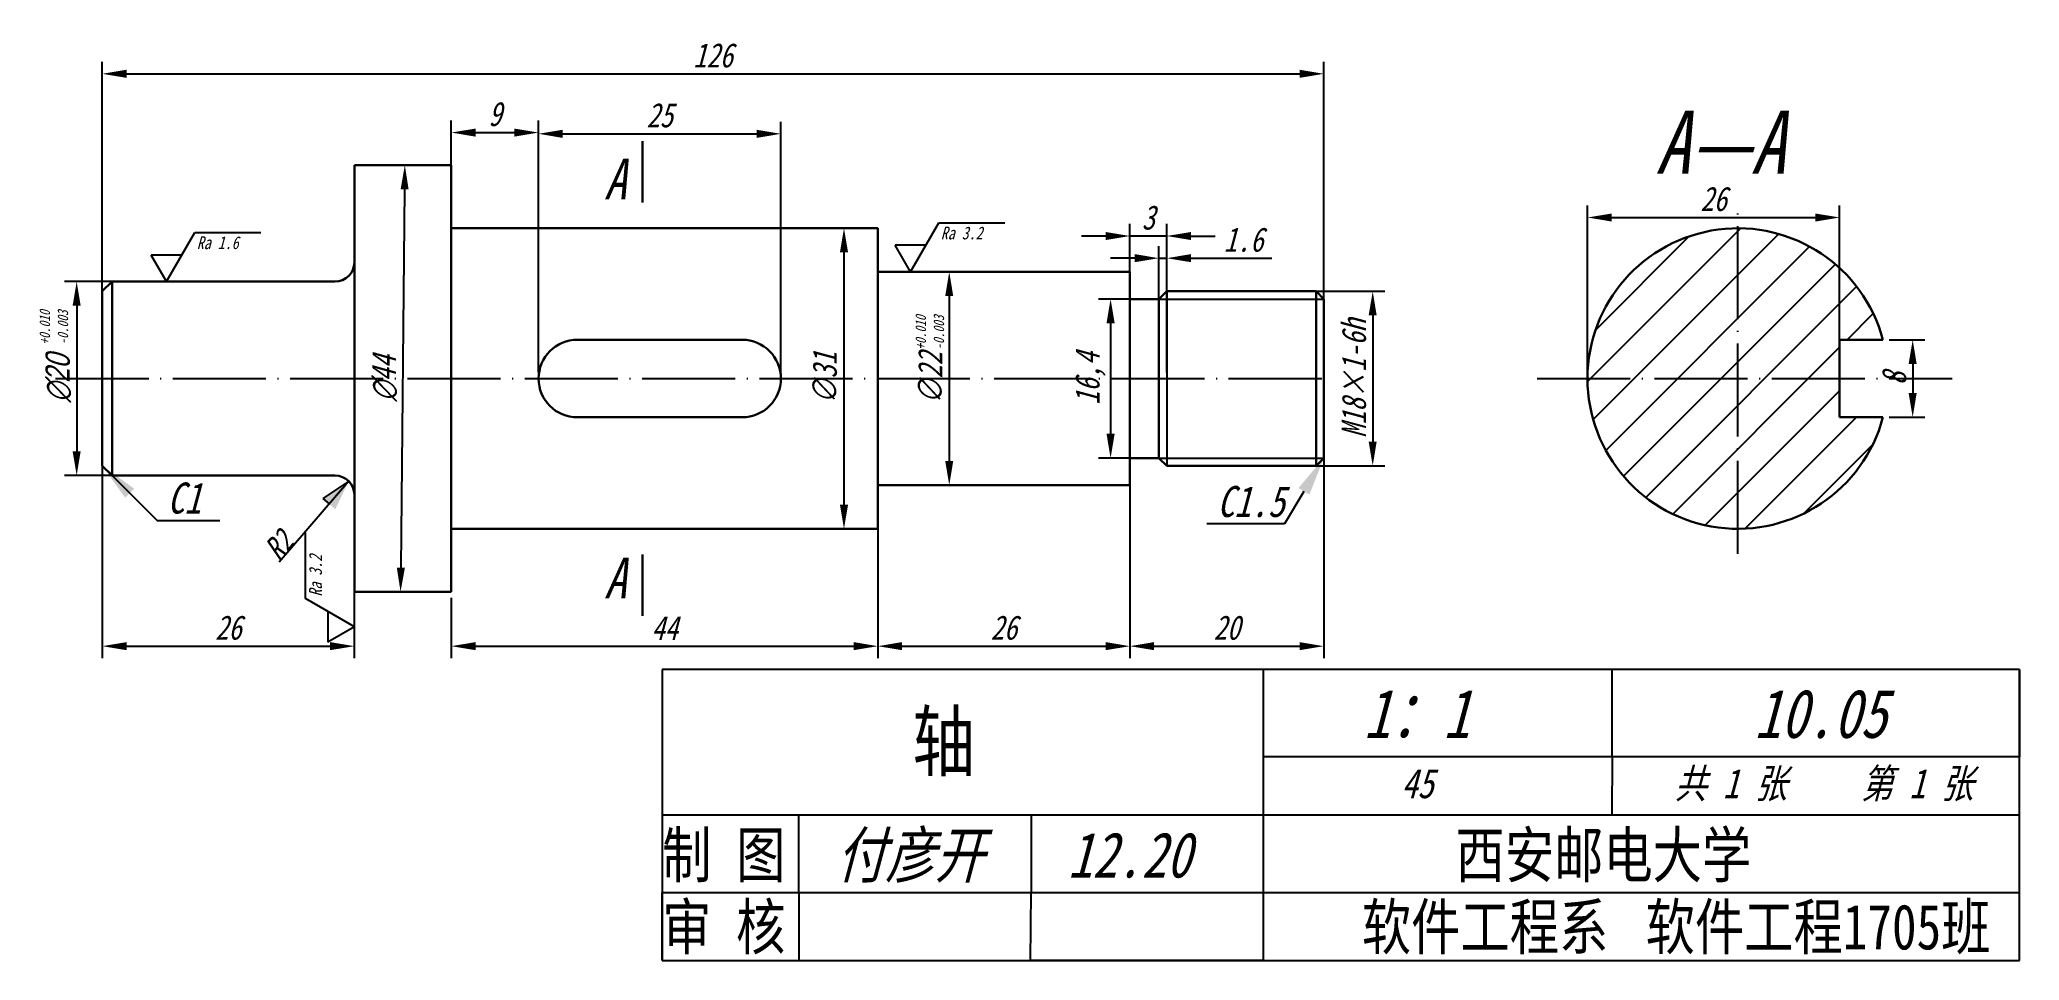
# Model space of a CAD drawing. Header units: millimetres. Extents: x 2342 to 4184, y 1452 to 1806.
# Drawn here: x 3980 to 4184.2, y 1508.6 to 1603.6 of the extents above; entities that cross this region are included whole.
import ezdxf
from ezdxf import colors
from ezdxf.entities.mleader import LeaderData, LeaderLine
from ezdxf.math import Vec2, Vec3

# ---------------------------------------------------------------- set-up
doc = ezdxf.new("R2010")
doc.units = ezdxf.units.MM
doc.linetypes.add('ACAD_ISO04W100', pattern=[30, 24, -3, 0, -3])
for name, color, linetype in [('尺寸标注', 7, 'Continuous'), ('点划线', 7, 'ACAD_ISO04W100'), ('细实线', 7, 'Continuous')]:
    doc.layers.add(name, color=color, linetype=linetype)
doc.layers.add('粗实线', color=7, linetype='Continuous', lineweight=30)
doc.styles.get("Standard").update_dxf_attribs({"font": 'simfang.ttf', "width": 0.8, "oblique": 15})
doc.dimstyles.new('ISO-25', dxfattribs={"dimtxt": 2.5, "dimasz": 2.5, "dimexe": 1.25, "dimexo": 0.625, "dimtad": 1, "dimtxsty": 'Standard', "dimcen": 2.5, "dimadec": 0, "dimazin": 0, "dimtfac": 1, "dimtmove": 0, "dimatfit": 3, "dimfxl": 1, "dimarcsym": 0})

msp = doc.modelspace()

# ---------------------------------------------------------------- texts
at = {"layer": '细实线', "linetype": 'Continuous', "lineweight": -3, "oblique": 15, "width": 0.8}
for s, height, p in [('A—A', 6.4782, (4146.706, 1589.766)), ('A', 4.189, (4038.246, 1587.121)), ('Ra 1.6', 1.3189, (3996.235, 1581.979)), ('Ra 3.2', 1.3189, (4072.979, 1582.979)), ('A', 4.189, (4038.246, 1545.947)), ('1：1', 5.0139, (4116.601, 1531.558)), ('10.05', 5.0139, (4156.884, 1531.558)), ('45', 3.0366, (4120.488, 1525.343)), ('共 1 张', 3.0366, (4148.686, 1525.343)), ('第 1 张', 3.0366, (4167.909, 1525.343)), ('付彦开', 4.6603, (4062.188, 1517.157)), ('12.20', 4.6603, (4086.075, 1517.157))]:
    msp.add_text(s, height=height, dxfattribs=at).set_placement(p)
for s, height, rotation, p in [('+0.010', 1.087, 90, (3981.088, 1572.117)), ('-0.003', 1.087, 90, (3982.958, 1572.117)), ('+0.010', 1.087, 90, (4071.445, 1571.594)), ('-0.003', 1.087, 90, (4073.314, 1571.594)), ('R2', 2.3474, 49.35354, (4004.72, 1549.682)), ('Ra 3.2', 1.3189, 90, (4009.133, 1546.141))]:
    msp.add_text(s, height=height, rotation=rotation, dxfattribs=at).set_placement(p)
at = {"layer": '细实线', "linetype": 'Continuous', "lineweight": 30, "oblique": 15, "width": 0.8}
for s, p in [('C1', (3993.189, 1554.702)), ('C1.5', (4101.489, 1554.348))]:
    msp.add_text(s, height=3.1966, dxfattribs=at).set_placement(p)
at = {"layer": '细实线', "linetype": 'Continuous', "lineweight": -3, "width": 0.8}
for s, height, p in [('轴', 5.931, (4070.034, 1528.243)), ('制 图', 4.6603, (4044.237, 1517.157)), ('西安邮电大学', 4.6603, (4126.071, 1517.157)), ('审 核', 4.6603, (4044.237, 1509.742)), ('软件工程系', 4.6603, (4116.408, 1509.742)), ('软件工程1705班', 4.6603, (4145.682, 1509.742))]:
    msp.add_text(s, height=height, dxfattribs=at).set_placement(p)

# ---------------------------------------------------------------- blocks, each defined once
blk = doc.blocks.new('*D0')
at = {"layer": 'Defpoints', "color": 0, "linetype": 'Continuous', "lineweight": -3, "transparency": 16777216}
for p in [(4165.69, 1585.24), (4139.69, 1568.63), (4165.69, 1568.63)]:
    blk.add_point(p, dxfattribs=at)
at = {"layer": '尺寸标注', "color": 0, "linetype": 'Continuous', "lineweight": -2, "transparency": 16777216}
for p, q in [((4139.69, 1569.25), (4139.69, 1586.49)), ((4142.19, 1585.24), (4163.19, 1585.24)), ((4165.69, 1569.25), (4165.69, 1586.49))]:
    blk.add_line(p, q, dxfattribs=at)
at = {"layer": '尺寸标注', "color": 0, "linetype": 'Continuous', "lineweight": -3, "transparency": 16777216}
for points in [[(4142.19, 1585.65), (4142.19, 1584.82), (4139.69, 1585.24)], [(4163.19, 1585.65), (4163.19, 1584.82), (4165.69, 1585.24)]]:
    blk.add_solid(points, dxfattribs=at)
at = {"layer": '尺寸标注', "color": 0, "linetype": 'Continuous', "lineweight": -3, "transparency": 16777216, "insert": (4152.69, 1587.14), "char_height": 2.5, "attachment_point": 5}
blk.add_mtext('26', dxfattribs=at)
blk = doc.blocks.new('*D1')
at = {"layer": 'Defpoints', "color": 0, "linetype": 'Continuous', "lineweight": -3, "transparency": 16777216}
for p in [(4170.16, 1572.63), (4170.16, 1564.63), (4173.23, 1564.63)]:
    blk.add_point(p, dxfattribs=at)
at = {"layer": '尺寸标注', "color": 0, "linetype": 'Continuous', "lineweight": -2, "transparency": 16777216}
for p, q in [((4170.79, 1572.63), (4174.48, 1572.63)), ((4173.23, 1570.13), (4173.23, 1567.13)), ((4170.79, 1564.63), (4174.48, 1564.63))]:
    blk.add_line(p, q, dxfattribs=at)
at = {"layer": '尺寸标注', "color": 0, "linetype": 'Continuous', "lineweight": -3, "transparency": 16777216}
for points in [[(4172.81, 1570.13), (4173.64, 1570.13), (4173.23, 1572.63)], [(4172.81, 1567.13), (4173.64, 1567.13), (4173.23, 1564.63)]]:
    blk.add_solid(points, dxfattribs=at)
at = {"layer": '尺寸标注', "color": 0, "linetype": 'Continuous', "lineweight": -3, "transparency": 16777216, "insert": (4171.33, 1568.63), "char_height": 2.5, "attachment_point": 5, "rotation": 90}
blk.add_mtext('8', dxfattribs=at)
blk = doc.blocks.new('*D2')
at = {"layer": 'Defpoints', "color": 0, "linetype": 'Continuous', "lineweight": -3, "transparency": 16777216}
for p in [(4092.48, 1568.63), (4112.48, 1568.63), (4112.48, 1541.02)]:
    blk.add_point(p, dxfattribs=at)
at = {"layer": '尺寸标注', "color": 0, "linetype": 'Continuous', "lineweight": -2, "transparency": 16777216}
for p, q in [((4092.48, 1568), (4092.48, 1539.77)), ((4112.48, 1568), (4112.48, 1539.77)), ((4094.98, 1541.02), (4109.98, 1541.02))]:
    blk.add_line(p, q, dxfattribs=at)
at = {"layer": '尺寸标注', "color": 0, "linetype": 'Continuous', "lineweight": -3, "transparency": 16777216}
for points in [[(4094.98, 1541.44), (4094.98, 1540.61), (4092.48, 1541.02)], [(4109.98, 1541.44), (4109.98, 1540.61), (4112.48, 1541.02)]]:
    blk.add_solid(points, dxfattribs=at)
at = {"layer": '尺寸标注', "color": 0, "linetype": 'Continuous', "lineweight": -3, "transparency": 16777216, "insert": (4102.48, 1542.92), "char_height": 2.5, "attachment_point": 5}
blk.add_mtext('20', dxfattribs=at)
blk = doc.blocks.new('*D3')
at = {"layer": 'Defpoints', "color": 0, "linetype": 'Continuous', "lineweight": -3, "transparency": 16777216}
for p in [(4066.48, 1557.63), (4092.48, 1557.63), (4092.48, 1541.02)]:
    blk.add_point(p, dxfattribs=at)
at = {"layer": '尺寸标注', "color": 0, "linetype": 'Continuous', "lineweight": -2, "transparency": 16777216}
for p, q in [((4066.48, 1557), (4066.48, 1539.77)), ((4092.48, 1557), (4092.48, 1539.77)), ((4068.98, 1541.02), (4089.98, 1541.02))]:
    blk.add_line(p, q, dxfattribs=at)
at = {"layer": '尺寸标注', "color": 0, "linetype": 'Continuous', "lineweight": -3, "transparency": 16777216}
for points in [[(4068.98, 1541.44), (4068.98, 1540.61), (4066.48, 1541.02)], [(4089.98, 1541.44), (4089.98, 1540.61), (4092.48, 1541.02)]]:
    blk.add_solid(points, dxfattribs=at)
at = {"layer": '尺寸标注', "color": 0, "linetype": 'Continuous', "lineweight": -3, "transparency": 16777216, "insert": (4079.48, 1542.92), "char_height": 2.5, "attachment_point": 5}
blk.add_mtext('26', dxfattribs=at)
blk = doc.blocks.new('*D4')
at = {"layer": 'Defpoints', "color": 0, "linetype": 'Continuous', "lineweight": -3, "transparency": 16777216}
for p in [(4022.48, 1546.63), (4066.48, 1546.63), (4066.48, 1541.02)]:
    blk.add_point(p, dxfattribs=at)
at = {"layer": '尺寸标注', "color": 0, "linetype": 'Continuous', "lineweight": -2, "transparency": 16777216}
for p, q in [((4022.48, 1546), (4022.48, 1539.77)), ((4066.48, 1546), (4066.48, 1539.77)), ((4024.98, 1541.02), (4063.98, 1541.02))]:
    blk.add_line(p, q, dxfattribs=at)
at = {"layer": '尺寸标注', "color": 0, "linetype": 'Continuous', "lineweight": -3, "transparency": 16777216}
for points in [[(4024.98, 1541.44), (4024.98, 1540.61), (4022.48, 1541.02)], [(4063.98, 1541.44), (4063.98, 1540.61), (4066.48, 1541.02)]]:
    blk.add_solid(points, dxfattribs=at)
at = {"layer": '尺寸标注', "color": 0, "linetype": 'Continuous', "lineweight": -3, "transparency": 16777216, "insert": (4044.48, 1542.9), "char_height": 2.5, "attachment_point": 5}
blk.add_mtext('44', dxfattribs=at)
blk = doc.blocks.new('*D5')
at = {"layer": 'Defpoints', "color": 0, "linetype": 'Continuous', "lineweight": -3, "transparency": 16777216}
for p in [(3986.48, 1568.63), (4012.48, 1568.63), (4012.48, 1541.02)]:
    blk.add_point(p, dxfattribs=at)
at = {"layer": '尺寸标注', "color": 0, "linetype": 'Continuous', "lineweight": -2, "transparency": 16777216}
for p, q in [((3986.48, 1568), (3986.48, 1539.77)), ((4012.48, 1568), (4012.48, 1539.77)), ((3988.98, 1541.02), (4009.98, 1541.02))]:
    blk.add_line(p, q, dxfattribs=at)
at = {"layer": '尺寸标注', "color": 0, "linetype": 'Continuous', "lineweight": -3, "transparency": 16777216}
for points in [[(3988.98, 1541.44), (3988.98, 1540.61), (3986.48, 1541.02)], [(4009.98, 1541.44), (4009.98, 1540.61), (4012.48, 1541.02)]]:
    blk.add_solid(points, dxfattribs=at)
at = {"layer": '尺寸标注', "color": 0, "linetype": 'Continuous', "lineweight": -3, "transparency": 16777216, "insert": (3999.48, 1542.92), "char_height": 2.5, "attachment_point": 5}
blk.add_mtext('26', dxfattribs=at)
blk = doc.blocks.new('*D6')
at = {"layer": 'Defpoints', "color": 0, "linetype": 'Continuous', "lineweight": -3, "transparency": 16777216}
for p in [(4031.48, 1594), (4022.48, 1568.63), (4031.48, 1568.63)]:
    blk.add_point(p, dxfattribs=at)
at = {"layer": '尺寸标注', "color": 0, "linetype": 'Continuous', "lineweight": -2, "transparency": 16777216}
for p, q in [((4022.48, 1569.25), (4022.48, 1595.25)), ((4031.48, 1569.25), (4031.48, 1595.25)), ((4024.98, 1594), (4028.98, 1594))]:
    blk.add_line(p, q, dxfattribs=at)
at = {"layer": '尺寸标注', "color": 0, "linetype": 'Continuous', "lineweight": -3, "transparency": 16777216}
for points in [[(4024.98, 1594.41), (4024.98, 1593.58), (4022.48, 1594)], [(4028.98, 1594.41), (4028.98, 1593.58), (4031.48, 1594)]]:
    blk.add_solid(points, dxfattribs=at)
at = {"layer": '尺寸标注', "color": 0, "linetype": 'Continuous', "lineweight": -3, "transparency": 16777216, "insert": (4026.98, 1595.9), "char_height": 2.5, "attachment_point": 5}
blk.add_mtext('9', dxfattribs=at)
blk = doc.blocks.new('*D7')
at = {"layer": 'Defpoints', "color": 0, "linetype": 'Continuous', "lineweight": -3, "transparency": 16777216}
for p in [(4056.48, 1593.87), (4031.48, 1568.63), (4056.48, 1568.63)]:
    blk.add_point(p, dxfattribs=at)
at = {"layer": '尺寸标注', "color": 0, "linetype": 'Continuous', "lineweight": -2, "transparency": 16777216}
for p, q in [((4031.48, 1569.25), (4031.48, 1595.12)), ((4056.48, 1569.25), (4056.48, 1595.12)), ((4033.98, 1593.87), (4053.98, 1593.87))]:
    blk.add_line(p, q, dxfattribs=at)
at = {"layer": '尺寸标注', "color": 0, "linetype": 'Continuous', "lineweight": -3, "transparency": 16777216}
for points in [[(4033.98, 1594.29), (4033.98, 1593.45), (4031.48, 1593.87)], [(4053.98, 1594.29), (4053.98, 1593.45), (4056.48, 1593.87)]]:
    blk.add_solid(points, dxfattribs=at)
at = {"layer": '尺寸标注', "color": 0, "linetype": 'Continuous', "lineweight": -3, "transparency": 16777216, "insert": (4043.98, 1595.77), "char_height": 2.5, "attachment_point": 5}
blk.add_mtext('25', dxfattribs=at)
blk = doc.blocks.new('*D8')
at = {"layer": 'Defpoints', "color": 0, "linetype": 'Continuous', "lineweight": -3, "transparency": 16777216}
for p in [(4017.92, 1590.63), (4017.25, 1546.63), (4017.48, 1546.63)]:
    blk.add_point(p, dxfattribs=at)
at = {"layer": '尺寸标注', "color": 0, "linetype": 'Continuous', "lineweight": -2, "transparency": 16777216}
for p, q in [((4017.3, 1590.63), (4016.44, 1590.64)), ((4017.67, 1588.13), (4017.28, 1549.13)), ((4016.86, 1546.63), (4016, 1546.64))]:
    blk.add_line(p, q, dxfattribs=at)
at = {"layer": '尺寸标注', "color": 0, "linetype": 'Continuous', "lineweight": -3, "transparency": 16777216}
for points in [[(4017.25, 1588.13), (4018.08, 1588.13), (4017.69, 1590.63)], [(4016.86, 1549.13), (4017.7, 1549.13), (4017.25, 1546.63)]]:
    blk.add_solid(points, dxfattribs=at)
at = {"layer": '尺寸标注', "color": 0, "linetype": 'Continuous', "lineweight": -3, "transparency": 16777216, "insert": (4015.6, 1568.65), "char_height": 2.5, "attachment_point": 5, "rotation": 89.4288}
blk.add_mtext('{\\fGulim|b0|i0|c129|p0;∅}44', dxfattribs=at)
blk = doc.blocks.new('*D9')
at = {"layer": 'Defpoints', "color": 0, "linetype": 'Continuous', "lineweight": -3, "transparency": 16777216}
for p in [(4044.48, 1584.13), (4044.48, 1553.13), (4062.99, 1553.13)]:
    blk.add_point(p, dxfattribs=at)
at = {"layer": '尺寸标注', "color": 0, "linetype": 'Continuous', "lineweight": -2, "transparency": 16777216}
for p, q in [((4045.11, 1584.13), (4064.24, 1584.13)), ((4062.99, 1581.63), (4062.99, 1555.63)), ((4045.11, 1553.13), (4064.24, 1553.13))]:
    blk.add_line(p, q, dxfattribs=at)
at = {"layer": '尺寸标注', "color": 0, "linetype": 'Continuous', "lineweight": -3, "transparency": 16777216}
for points in [[(4062.57, 1581.63), (4063.41, 1581.63), (4062.99, 1584.13)], [(4062.57, 1555.63), (4063.41, 1555.63), (4062.99, 1553.13)]]:
    blk.add_solid(points, dxfattribs=at)
at = {"layer": '尺寸标注', "color": 0, "linetype": 'Continuous', "lineweight": -3, "transparency": 16777216, "insert": (4061.02, 1568.63), "char_height": 2.5, "attachment_point": 5, "rotation": 90}
blk.add_mtext('∅31', dxfattribs=at)
blk = doc.blocks.new('*D10')
at = {"layer": 'Defpoints', "color": 0, "linetype": 'Continuous', "lineweight": -3, "transparency": 16777216}
for p in [(3998.98, 1578.63), (3983.84, 1558.63), (3998.98, 1558.63)]:
    blk.add_point(p, dxfattribs=at)
at = {"layer": '尺寸标注', "color": 0, "linetype": 'Continuous', "lineweight": -2, "transparency": 16777216}
for p, q in [((3998.36, 1578.63), (3982.59, 1578.63)), ((3983.84, 1576.13), (3983.84, 1561.13)), ((3998.36, 1558.63), (3982.59, 1558.63))]:
    blk.add_line(p, q, dxfattribs=at)
at = {"layer": '尺寸标注', "color": 0, "linetype": 'Continuous', "lineweight": -3, "transparency": 16777216}
for points in [[(3983.42, 1576.13), (3984.25, 1576.13), (3983.84, 1578.63)], [(3983.42, 1561.13), (3984.25, 1561.13), (3983.84, 1558.63)]]:
    blk.add_solid(points, dxfattribs=at)
at = {"layer": '尺寸标注', "color": 0, "linetype": 'Continuous', "lineweight": -3, "transparency": 16777216, "insert": (3981.96, 1568.63), "char_height": 2.5, "attachment_point": 5, "rotation": 90}
blk.add_mtext('{\\fGulim|b0|i0|c129|p0;∅\\fGulim|b0|i0|c134|p0;20}', dxfattribs=at)
blk = doc.blocks.new('*D11')
at = {"layer": 'Defpoints', "color": 0, "linetype": 'Continuous', "lineweight": -3, "transparency": 16777216}
for p in [(4079.48, 1579.63), (4073.85, 1557.63), (4079.48, 1557.63)]:
    blk.add_point(p, dxfattribs=at)
at = {"layer": '尺寸标注', "color": 0, "linetype": 'Continuous', "lineweight": -2, "transparency": 16777216}
for p, q in [((4078.86, 1579.63), (4072.6, 1579.63)), ((4073.85, 1577.13), (4073.85, 1560.13)), ((4078.86, 1557.63), (4072.6, 1557.63))]:
    blk.add_line(p, q, dxfattribs=at)
at = {"layer": '尺寸标注', "color": 0, "linetype": 'Continuous', "lineweight": -3, "transparency": 16777216}
for points in [[(4073.43, 1577.13), (4074.26, 1577.13), (4073.85, 1579.63)], [(4073.43, 1560.13), (4074.26, 1560.13), (4073.85, 1557.63)]]:
    blk.add_solid(points, dxfattribs=at)
at = {"layer": '尺寸标注', "color": 0, "linetype": 'Continuous', "lineweight": -3, "transparency": 16777216, "insert": (4071.88, 1568.63), "char_height": 2.5, "attachment_point": 5, "rotation": 90}
blk.add_mtext('∅{\\fFangSong|b0|i0|c0|p49;22}', dxfattribs=at)
blk = doc.blocks.new('*D12')
at = {"layer": 'Defpoints', "color": 0, "linetype": 'Continuous', "lineweight": -3, "transparency": 16777216}
for p in [(4103.98, 1577.63), (4103.98, 1559.63), (4117.53, 1559.63)]:
    blk.add_point(p, dxfattribs=at)
at = {"layer": '尺寸标注', "color": 0, "linetype": 'Continuous', "lineweight": -2, "transparency": 16777216}
for p, q in [((4104.61, 1577.63), (4118.78, 1577.63)), ((4117.53, 1575.13), (4117.53, 1562.13)), ((4104.61, 1559.63), (4118.78, 1559.63))]:
    blk.add_line(p, q, dxfattribs=at)
at = {"layer": '尺寸标注', "color": 0, "linetype": 'Continuous', "lineweight": -3, "transparency": 16777216}
for points in [[(4117.11, 1575.13), (4117.94, 1575.13), (4117.53, 1577.63)], [(4117.11, 1562.13), (4117.94, 1562.13), (4117.53, 1559.63)]]:
    blk.add_solid(points, dxfattribs=at)
at = {"layer": '尺寸标注', "color": 0, "linetype": 'Continuous', "lineweight": -3, "transparency": 16777216, "insert": (4115.61, 1568.63), "char_height": 2.5, "attachment_point": 5, "rotation": 90}
blk.add_mtext('{\\fFangSong|b0|i0|c0|p49;M18×1-6h}', dxfattribs=at)
blk = doc.blocks.new('*D59')
at = {"layer": 'Defpoints', "color": 0, "linetype": 'Continuous', "lineweight": -3, "transparency": 16777216}
for p in [(4093.98, 1576.83), (4090.49, 1560.43), (4093.98, 1560.43)]:
    blk.add_point(p, dxfattribs=at)
at = {"layer": '细实线', "color": 0, "linetype": 'Continuous', "lineweight": -2, "transparency": 16777216}
for p, q in [((4093.36, 1576.83), (4089.24, 1576.83)), ((4090.49, 1574.33), (4090.49, 1562.93)), ((4093.36, 1560.43), (4089.24, 1560.43))]:
    blk.add_line(p, q, dxfattribs=at)
at = {"layer": '细实线', "color": 0, "linetype": 'Continuous', "lineweight": -3, "transparency": 16777216}
for points in [[(4090.07, 1574.33), (4090.91, 1574.33), (4090.49, 1576.83)], [(4090.07, 1562.93), (4090.91, 1562.93), (4090.49, 1560.43)]]:
    blk.add_solid(points, dxfattribs=at)
at = {"layer": '细实线', "color": 0, "linetype": 'Continuous', "lineweight": -3, "transparency": 16777216, "insert": (4088.42, 1568.63), "char_height": 2.5, "attachment_point": 5, "rotation": 90}
blk.add_mtext('16,4', dxfattribs=at)
blk = doc.blocks.new('*D60')
at = {"layer": 'Defpoints', "color": 0, "linetype": 'Continuous', "lineweight": -3, "transparency": 16777216}
for p in [(4092.48, 1583.33), (4092.48, 1577.63), (4096.28, 1577.63)]:
    blk.add_point(p, dxfattribs=at)
at = {"layer": '细实线', "color": 0, "linetype": 'Continuous', "lineweight": -2, "transparency": 16777216}
for p, q in [((4089.98, 1583.33), (4087.48, 1583.33)), ((4092.48, 1578.25), (4092.48, 1584.58)), ((4096.28, 1583.33), (4092.48, 1583.33)), ((4096.28, 1578.25), (4096.28, 1584.58)), ((4098.78, 1583.33), (4101.28, 1583.33))]:
    blk.add_line(p, q, dxfattribs=at)
at = {"layer": '细实线', "color": 0, "linetype": 'Continuous', "lineweight": -3, "transparency": 16777216}
for points in [[(4089.98, 1583.74), (4089.98, 1582.91), (4092.48, 1583.33)], [(4098.78, 1583.74), (4098.78, 1582.91), (4096.28, 1583.33)]]:
    blk.add_solid(points, dxfattribs=at)
at = {"layer": '细实线', "color": 0, "linetype": 'Continuous', "lineweight": -3, "transparency": 16777216, "insert": (4094.38, 1585.22), "char_height": 2.5, "attachment_point": 5}
blk.add_mtext('3', dxfattribs=at)
blk = doc.blocks.new('*D61')
at = {"layer": 'Defpoints', "color": 0, "linetype": 'Continuous', "lineweight": -3, "transparency": 16777216}
for p in [(4096.28, 1581.04), (4095.48, 1568.63), (4096.28, 1568.63)]:
    blk.add_point(p, dxfattribs=at)
at = {"layer": '细实线', "color": 0, "linetype": 'Continuous', "lineweight": -2, "transparency": 16777216}
for p, q in [((4092.98, 1581.04), (4090.48, 1581.04)), ((4095.48, 1569.25), (4095.48, 1582.29)), ((4095.48, 1581.04), (4096.28, 1581.04)), ((4096.28, 1569.25), (4096.28, 1582.29)), ((4098.78, 1581.04), (4107.11, 1581.04))]:
    blk.add_line(p, q, dxfattribs=at)
at = {"layer": '细实线', "color": 0, "linetype": 'Continuous', "lineweight": -3, "transparency": 16777216}
for points in [[(4092.98, 1581.46), (4092.98, 1580.63), (4095.48, 1581.04)], [(4098.78, 1581.46), (4098.78, 1580.63), (4096.28, 1581.04)]]:
    blk.add_solid(points, dxfattribs=at)
at = {"layer": '细实线', "color": 0, "linetype": 'Continuous', "lineweight": -3, "transparency": 16777216, "insert": (4104.2, 1582.94), "char_height": 2.5, "attachment_point": 5}
blk.add_mtext('1.6', dxfattribs=at)
blk = doc.blocks.new('*D62')
at = {"layer": 'Defpoints', "color": 0, "linetype": 'Continuous', "lineweight": -3, "transparency": 16777216}
for p in [(4112.48, 1600.06), (3986.48, 1568.63), (4112.48, 1568.63)]:
    blk.add_point(p, dxfattribs=at)
at = {"layer": '细实线', "color": 0, "linetype": 'Continuous', "lineweight": -2, "transparency": 16777216}
for p, q in [((3986.48, 1569.25), (3986.48, 1601.31)), ((4112.48, 1569.25), (4112.48, 1601.31)), ((3988.98, 1600.06), (4109.98, 1600.06))]:
    blk.add_line(p, q, dxfattribs=at)
at = {"layer": '细实线', "color": 0, "linetype": 'Continuous', "lineweight": -3, "transparency": 16777216}
for points in [[(3988.98, 1600.48), (3988.98, 1599.64), (3986.48, 1600.06)], [(4109.98, 1600.48), (4109.98, 1599.64), (4112.48, 1600.06)]]:
    blk.add_solid(points, dxfattribs=at)
at = {"layer": '细实线', "color": 0, "linetype": 'Continuous', "lineweight": -3, "transparency": 16777216, "insert": (4049.48, 1601.95), "char_height": 2.5, "attachment_point": 5}
blk.add_mtext('126', dxfattribs=at)

# ---------------------------------------------------------------- dimensions: what is measured, and where the dimension line sits
at = {"layer": '尺寸标注', "linetype": 'Continuous', "lineweight": -3}
for base, p1, p2, picture, middle in [((4031.484, 1593.997), (4022.484, 1568.628), (4031.484, 1568.628), '*D6', (4026.984, 1595.899)), ((4056.484, 1593.871), (4031.484, 1568.628), (4056.484, 1568.628), '*D7', (4043.984, 1595.773)), ((4165.685, 1585.238), (4139.685, 1568.628), (4165.685, 1568.628), '*D0', (4152.685, 1587.139)), ((4012.484, 1541.023), (3986.484, 1568.628), (4012.484, 1568.628), '*D5', (3999.484, 1542.925)), ((4112.484, 1541.023), (4092.484, 1568.628), (4112.484, 1568.628), '*D2', (4102.484, 1542.925)), ((4092.484, 1541.023), (4066.484, 1557.628), (4092.484, 1557.628), '*D3', (4079.484, 1542.925)), ((4066.484, 1541.023), (4022.484, 1546.628), (4066.484, 1546.628), '*D4', (4044.484, 1542.898))]:
    dim = msp.add_linear_dim(base=base, p1=p1, p2=p2, dimstyle='ISO-25', dxfattribs=at)
    dim.commit()
    dim.dimension.update_dxf_attribs({"geometry": picture, "text_midpoint": middle})
dim = msp.add_aligned_dim(p1=(4017.922, 1590.628), p2=(4017.484, 1546.628), distance=-0.229, text='{\\fGulim|b0|i0|c129|p0;∅}44', dimstyle='ISO-25', dxfattribs=at)
dim.commit()
dim.dimension.update_dxf_attribs({"geometry": '*D8', "text_midpoint": (4015.599, 1568.649)})
for base, p1, p2, text, picture, middle in [((4062.991, 1553.128), (4044.484, 1584.128), (4044.484, 1553.128), '∅<>', '*D9', (4061.019, 1568.628)), ((4073.847, 1557.628), (4079.484, 1579.628), (4079.484, 1557.628), '∅{\\fFangSong|b0|i0|c0|p49;22}', '*D11', (4071.876, 1568.628)), ((3983.837, 1558.628), (3998.984, 1578.628), (3998.984, 1558.628), '{\\fGulim|b0|i0|c129|p0;∅\\fGulim|b0|i0|c134|p0;20}', '*D10', (3981.962, 1568.628)), ((4117.527, 1559.628), (4103.984, 1577.628), (4103.984, 1559.628), '{\\fFangSong|b0|i0|c0|p49;M18×1-6h}', '*D12', (4115.609, 1568.628))]:
    dim = msp.add_linear_dim(base=base, p1=p1, p2=p2, angle=90, text=text, dimstyle='ISO-25', dxfattribs=at)
    dim.commit()
    dim.dimension.update_dxf_attribs({"geometry": picture, "text_midpoint": middle})
dim = msp.add_linear_dim(base=(4173.228, 1564.628), p1=(4170.16, 1572.628), p2=(4170.16, 1564.628), angle=90, dimstyle='ISO-25', dxfattribs=at)
dim.commit()
dim.dimension.update_dxf_attribs({"geometry": '*D1', "text_midpoint": (4171.326, 1568.628)})
at = {"layer": '细实线', "linetype": 'Continuous', "lineweight": -3}
dim = msp.add_linear_dim(base=(4112.484, 1600.059), p1=(3986.484, 1568.628), p2=(4112.484, 1568.628), dimstyle='ISO-25', dxfattribs=at)
dim.commit()
dim.dimension.update_dxf_attribs({"geometry": '*D62', "text_midpoint": (4049.484, 1601.948)})
for base, p1, p2, text, picture, middle in [((4092.484, 1583.328), (4096.284, 1577.628), (4092.484, 1577.628), '3', '*D60', (4094.384, 1585.217)), ((4096.284, 1581.043), (4095.484, 1568.628), (4096.284, 1568.628), '1.6', '*D61', (4104.196, 1582.94))]:
    dim = msp.add_linear_dim(base=base, p1=p1, p2=p2, text=text, dimstyle='ISO-25', dxfattribs=at)
    dim.commit()
    dim.dimension.update_dxf_attribs({"geometry": picture, "text_midpoint": middle})
dim = msp.add_linear_dim(base=(4090.489, 1560.428), p1=(4093.984, 1576.828), p2=(4093.984, 1560.428), angle=90, dimstyle='ISO-25', dxfattribs=at)
dim.commit()
dim.dimension.update_dxf_attribs({"geometry": '*D59', "text_midpoint": (4088.421, 1568.628)})

# ---------------------------------------------------------------- hatches: boundary and pattern name
at = {"layer": '粗实线', "linetype": 'Continuous', "lineweight": -3}
h = msp.add_hatch(dxfattribs=at)
h.set_pattern_fill('ANSI31', color=256)
h.set_pattern_definition([(45, (348.7622, 0), (-2.245064, 2.245064), [])])
h.paths.add_polyline_path([(4165.685, 1572.628), (4170.16, 1572.628, 7.6187448), (4170.16, 1564.628), (4165.685, 1564.628)])
at = {"layer": '细实线', "linetype": 'Continuous', "lineweight": -3}
h = msp.add_hatch(color=256, dxfattribs=at)
h.dxf.hatch_style = 1
h.paths.add_polyline_path([(4011.898, 1558.043), (4009.242, 1556.242), (4009.881, 1555.694)])
h = msp.add_hatch(color=256, dxfattribs=at)
h.dxf.hatch_style = 1
h.paths.add_polyline_path([(4011.898, 1558.043), (4010.52, 1555.145), (4009.881, 1555.694)])

# ---------------------------------------------------------------- linework, layer by layer
at = {"layer": '点划线', "linetype": 'ACAD_ISO04W100', "lineweight": -3, "ltscale": 0.4}
msp.add_line((3981.668, 1568.628), (4112.484, 1568.628), dxfattribs=at)
at = {"layer": '粗实线', "linetype": 'Continuous', "lineweight": 30}
for p, q in [((4022.484, 1590.628), (4012.484, 1590.628)), ((4012.484, 1590.628), (4012.484, 1578.628)), ((4022.484, 1546.628), (4022.484, 1590.628)), ((4066.484, 1584.128), (4022.484, 1584.128)), ((4066.484, 1553.128), (4066.484, 1584.128)), ((4092.484, 1579.628), (4066.484, 1579.628)), ((4092.484, 1557.628), (4092.484, 1579.628)), ((3986.484, 1577.628), (3987.484, 1578.628)), ((3986.484, 1568.628), (3986.484, 1577.628)), ((3986.484, 1577.628), (3986.484, 1559.628)), ((4010.484, 1578.628), (3987.484, 1578.628)), ((3987.484, 1578.628), (3987.484, 1558.628)), ((4012.484, 1558.628), (4012.484, 1578.628)), ((4095.484, 1576.828), (4092.484, 1576.828)), ((4095.484, 1576.828), (4096.284, 1577.628)), ((4095.484, 1560.428), (4095.484, 1576.828)), ((4096.284, 1577.628), (4111.684, 1577.628)), ((4111.684, 1577.628), (4112.484, 1576.828)), ((4111.684, 1577.628), (4111.684, 1559.628)), ((4112.484, 1560.428), (4112.484, 1576.828)), ((4112.484, 1560.428), (4112.484, 1576.828)), ((4112.484, 1576.828), (4112.484, 1560.428)), ((4035.484, 1572.628), (4052.484, 1572.628)), ((4165.685, 1564.628), (4165.685, 1572.628)), ((4165.685, 1572.628), (4170.16, 1572.628)), ((4035.484, 1564.628), (4052.484, 1564.628)), ((4165.685, 1564.628), (4170.16, 1564.628)), ((4092.484, 1560.428), (4095.484, 1560.428)), ((4096.284, 1559.628), (4095.484, 1560.428)), ((4112.484, 1560.428), (4111.684, 1559.628)), ((3987.484, 1558.628), (3986.484, 1559.628)), ((3987.484, 1558.628), (4010.484, 1558.628)), ((4012.484, 1558.628), (4012.484, 1546.628)), ((4111.684, 1559.628), (4096.284, 1559.628)), ((4066.484, 1557.628), (4092.484, 1557.628)), ((4022.484, 1553.128), (4066.484, 1553.128)), ((4012.484, 1546.628), (4022.484, 1546.628))]:
    msp.add_line(p, q, dxfattribs=at)
for centre, radius, start, end in [((4155.185, 1568.628), 15.5, 14.95525, 345.04475), ((4010.484, 1580.628), 2, 270, 0), ((4035.484, 1568.628), 4, 90, 270), ((4052.484, 1568.628), 4, 270, 90), ((4010.484, 1556.628), 2, 360, 90)]:
    msp.add_arc(centre, radius, start, end, dxfattribs=at)
at = {"layer": '细实线', "linetype": 'Continuous', "lineweight": 30}
for p, q in [((4042.217, 1586.79), (4042.217, 1593.108)), ((4042.217, 1550.466), (4042.217, 1544.148))]:
    msp.add_line(p, q, dxfattribs=at)
at = {"layer": '细实线', "linetype": 'ACAD_ISO04W100', "lineweight": -3, "ltscale": 0.4}
for p, q in [((4155.185, 1550.553), (4155.185, 1585.875)), ((4134.491, 1568.628), (4177.291, 1568.628))]:
    msp.add_line(p, q, dxfattribs=at)
at = {"layer": '细实线', "linetype": 'Continuous', "lineweight": -3}
for p, q in [((3993.106, 1578.628), (3996.022, 1583.675)), ((3996.022, 1583.675), (4002.835, 1583.675)), ((4069.851, 1579.628), (4072.766, 1584.675)), ((4072.766, 1584.675), (4079.579, 1584.675)), ((3994.69, 1581.369), (3991.523, 1581.369)), ((3993.106, 1578.628), (3991.523, 1581.369)), ((4071.434, 1582.369), (4068.268, 1582.369)), ((4069.851, 1579.628), (4068.268, 1582.369)), ((4095.484, 1576.828), (4112.484, 1576.828)), ((4096.284, 1577.628), (4096.284, 1559.628)), ((4095.484, 1560.428), (4112.484, 1560.428)), ((3986.484, 1559.628), (3987.484, 1558.628)), ((3987.484, 1558.628), (3992.129, 1553.982)), ((4011.898, 1558.043), (4009.242, 1556.242)), ((4009.242, 1556.242), (4009.881, 1555.694)), ((3992.129, 1553.982), (3998.613, 1553.982)), ((4007.437, 1545.928), (4007.437, 1552.741)), ((4012.484, 1543.013), (4007.437, 1545.928)), ((4009.743, 1544.596), (4009.743, 1541.429)), ((4012.484, 1543.013), (4009.743, 1541.429)), ((4184.237, 1538.609), (4044.237, 1538.609)), ((4044.237, 1538.609), (4044.237, 1508.609)), ((4142.237, 1538.609), (4106.237, 1538.609)), ((4106.237, 1538.609), (4106.237, 1508.609)), ((4142.237, 1529.609), (4142.237, 1538.609)), ((4184.237, 1508.609), (4184.237, 1538.609)), ((4184.237, 1538.609), (4184.237, 1529.609)), ((4142.237, 1529.609), (4106.237, 1529.609)), ((4142.237, 1529.609), (4142.194, 1523.609)), ((4184.237, 1529.609), (4142.237, 1529.609)), ((4044.237, 1523.609), (4184.237, 1523.609)), ((4058.342, 1515.609), (4058.342, 1523.609)), ((4058.342, 1523.609), (4082.287, 1523.609)), ((4082.287, 1523.609), (4082.287, 1515.609)), ((4184.237, 1515.609), (4184.237, 1522.609)), ((4044.237, 1508.609), (4044.237, 1515.609)), ((4044.237, 1515.609), (4184.237, 1515.609)), ((4058.342, 1515.609), (4058.342, 1508.609)), ((4082.237, 1508.609), (4082.287, 1515.609)), ((4044.237, 1508.609), (4184.237, 1508.609)), ((4106.237, 1508.609), (4082.237, 1508.609))]:
    msp.add_line(p, q, dxfattribs=at)
at = {"layer": '细实线', "linetype": 'ACAD_ISO04W100', "lineweight": -3}
msp.add_line((4011.898, 1558.043), (4004.72, 1549.682), dxfattribs=at)

msp.set_redraw_order([(e.dxf.handle, doc.entitydb.next_handle()) for e in msp.query("TEXT MTEXT ATTDEF DIMENSION ARC_DIMENSION")])  # texts and dimensions are drawn at this point

# ---------------------------------------------------------------- leaders
at = {"layer": '细实线', "linetype": 'Continuous', "lineweight": -3}
ml = msp.add_multileader_mtext('Standard', dxfattribs=at)
ml.set_content('', color=256)
ml.set_leader_properties()
ml.build(insert=Vec2(0, 0))
ctx = ml.context
ctx.base_point, ctx.plane_origin = Vec3(3995.484, 1558.628), Vec3(3986.484, 1559.628)
notes = []
notes.append((ctx, [(0, (1, 1, 0), (3987.484, 1558.628), (1, 0), 8, [(0, [(3986.484, 1559.628)], 0, [])])]))
ctx.mtext.insert, ctx.mtext.flow_direction = Vec3(3997.484, 1560.628), 5
ml = msp.add_multileader_mtext('Standard', dxfattribs=at)
ml.set_content('', color=256)
ml.set_leader_properties()
ml.build(insert=Vec2(0, 0))
ctx = ml.context
ctx.base_point, ctx.plane_origin = Vec3(4096.429, 1553.629), Vec3(4112.484, 1560.428)
ctx.text_align_type = 2
notes.append((ctx, [(0, (1, 1, 0), (4108.429, 1553.629), (-1, 0), 8, [(0, [(4112.484, 1560.428)], 0, [])])]))
ctx.mtext.insert, ctx.mtext.alignment, ctx.mtext.flow_direction = Vec3(4098.429, 1555.629), 3, 5
for ctx, leaders in notes:
    for number, flags, end, landing, length, lines in leaders:
        leader = LeaderData()
        leader.index, (leader.has_last_leader_line, leader.has_dogleg_vector, leader.attachment_direction) = number, flags
        leader.last_leader_point, leader.dogleg_vector, leader.dogleg_length = Vec3(end), Vec3(landing), length
        for number, points, colour, breaks in lines:
            line = LeaderLine()
            line.index, line.vertices, line.color, line.breaks = number, Vec3.list(points), colors.encode_raw_color(colour), breaks
            leader.lines.append(line)
        ctx.leaders.append(leader)

doc.saveas('drawing.dxf')
